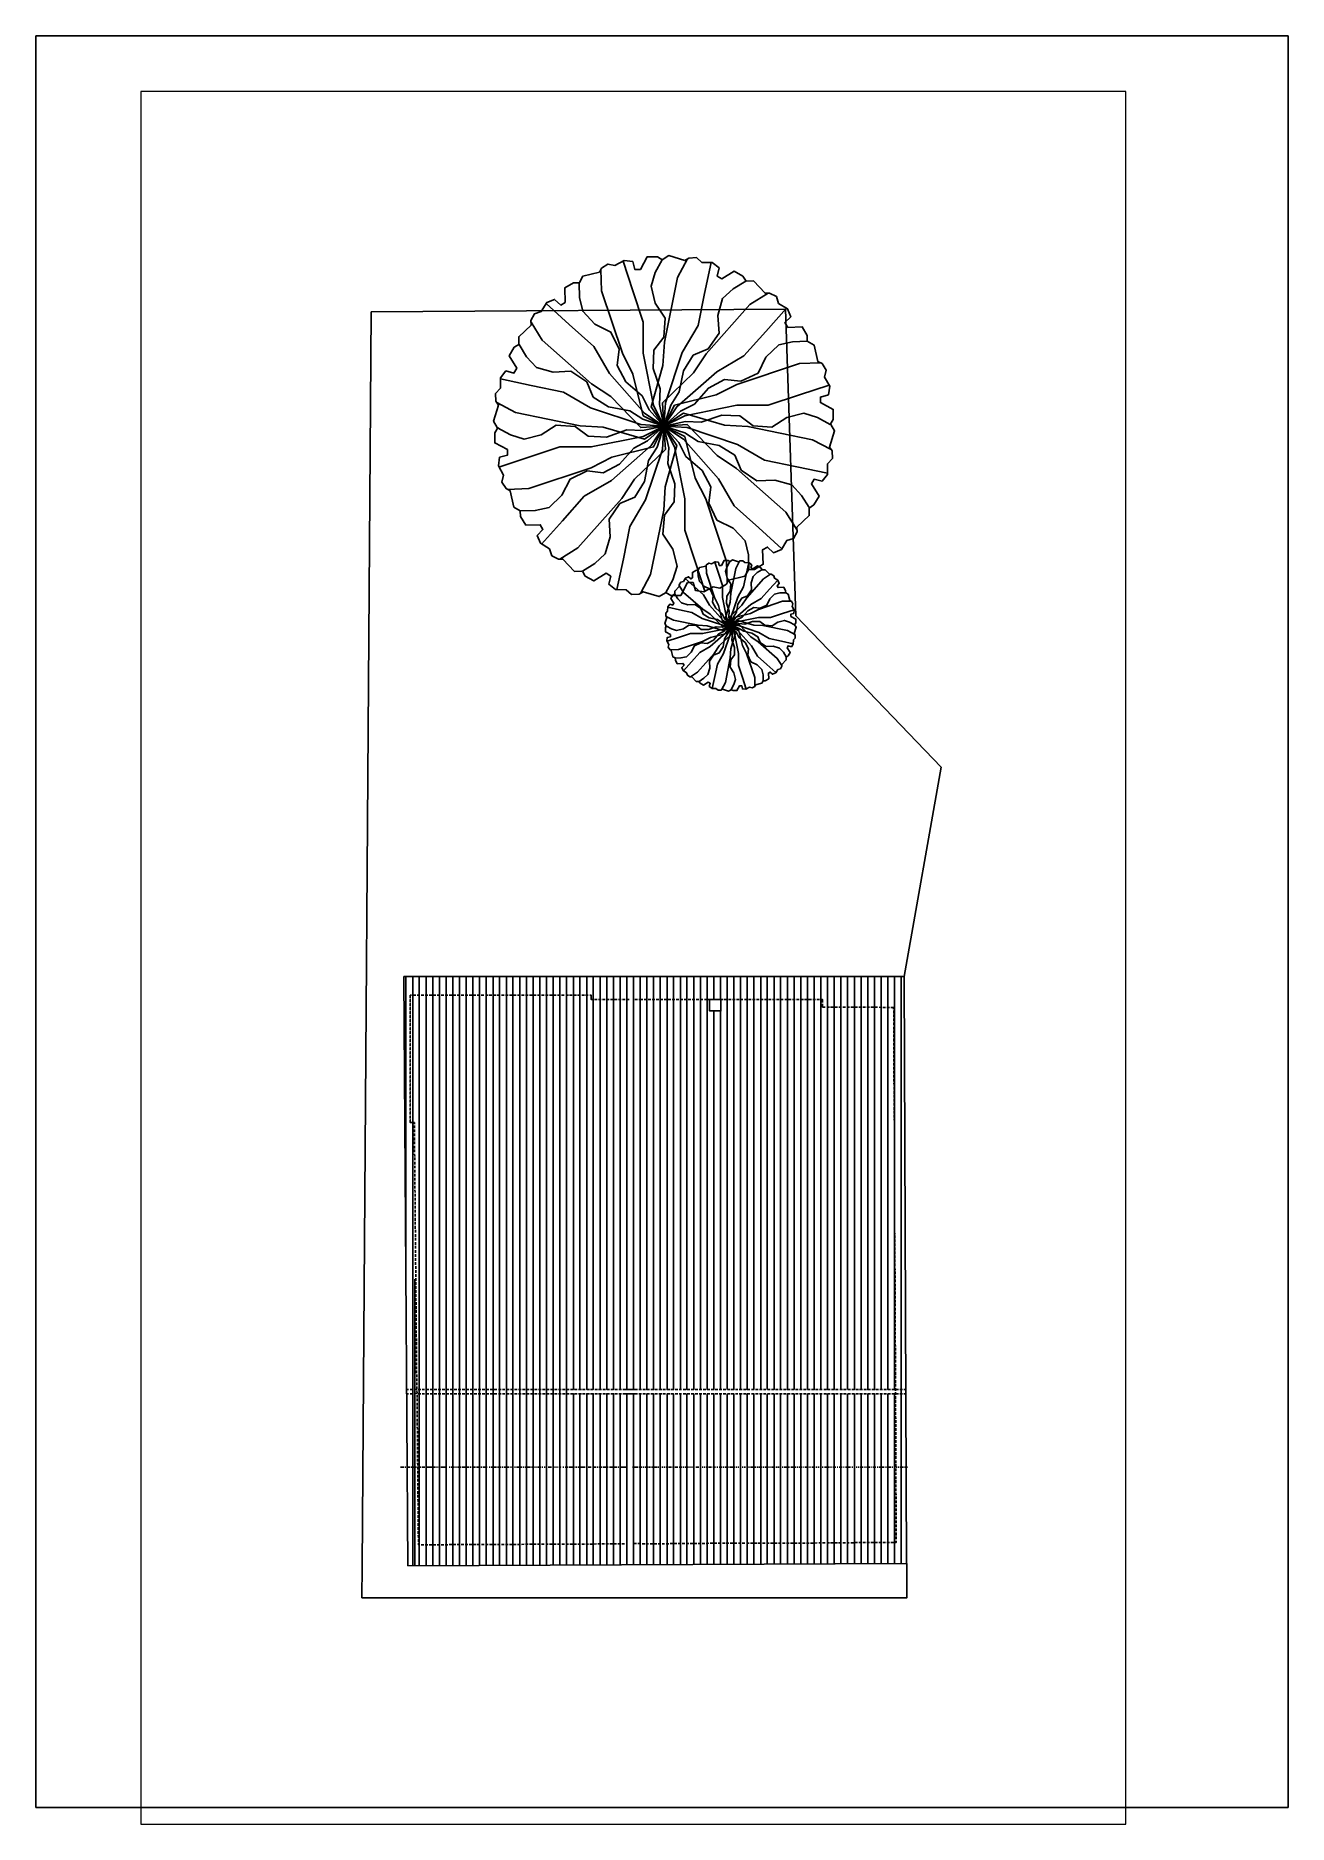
# Paper-space layout 'Layout1' of a CAD drawing. Header units: millimetres. Extents: x 64 to 361, y -67 to 356.
# The model-space entities are those that its viewports show. They can reach past a viewport. Long polylines and large blocks are cut down to what shows.
import ezdxf

# ---------------------------------------------------------------- set-up
doc = ezdxf.new("R2010")
doc.units = ezdxf.units.MM
for name, color, linetype, lineweight in [('A-ALV-___-___-EXI', 250, 'Continuous', 25), ('A-COB-___-___-EXI', 250, 'Continuous', 25), ('A-VEG-___-___-EXI', 250, 'Continuous', 25)]:
    doc.layers.add(name, color=color, linetype=linetype, lineweight=lineweight)

# ---------------------------------------------------------------- blocks, each defined once
blk = doc.blocks.new('SVG - A3-23022924-Não nomeada')
at = {"layer": 'A-COB-___-___-EXI'}
for p, q in [((64.29, 356.5), (64.29, -63.5)), ((361.29, 356.5), (64.29, 356.5)), ((361.29, -63.5), (361.29, 356.5)), ((64.29, -63.5), (361.29, -63.5))]:
    blk.add_line(p, q, dxfattribs=at)

msp = doc.modelspace()

# ---------------------------------------------------------------- linework, layer by layer
at = {"layer": 'A-ALV-___-___-EXI'}
for p, q in [((50484, -29543), (40654, -29606)), ((50722, -36812), (50484, -29543)), ((54169, -40402), (50722, -36812)), ((53297, -45360), (54169, -40402))]:
    msp.add_line(p, q, dxfattribs=at)
for points in [[(40652, -29606), (40440, -59353), (40435, -60094)], [(40435, -60095), (53356, -60095), (53356, -59282)]]:
    msp.add_lwpolyline(points, dxfattribs=at)
at = {"layer": 'A-COB-___-___-EXI'}
for p, q in [((41523, -59335), (41430, -45360)), ((41430, -45360), (53297, -45360)), ((41480, -52534), (41480, -45358)), ((48778, -45908), (48778, -45360)), ((48940, -45908), (48940, -45360)), ((53297, -45360), (53353, -59282)), ((41615, -45806), (41582, -45806)), ((41713, -45806), (41650, -45806)), ((41805, -45806), (41743, -45806)), ((41903, -45806), (41840, -45806)), ((41997, -45806), (41933, -45806)), ((42095, -45806), (42030, -45806)), ((42187, -45806), (42123, -45806)), ((42285, -45806), (42220, -45806)), ((42377, -45806), (42315, -45806)), ((42475, -45806), (42412, -45806)), ((42567, -45806), (42505, -45806)), ((42665, -45806), (42602, -45806)), ((42757, -45806), (42695, -45806)), ((42855, -45806), (42792, -45806)), ((42949, -45806), (42885, -45806)), ((43047, -45806), (42982, -45806)), ((43139, -45806), (43075, -45806)), ((43237, -45806), (43172, -45806)), ((43329, -45806), (43266, -45806)), ((43427, -45806), (43364, -45806)), ((43519, -45806), (43457, -45806)), ((43617, -45806), (43554, -45806)), ((43709, -45806), (43647, -45806)), ((43807, -45806), (43744, -45806)), ((43901, -45806), (43837, -45806)), ((43999, -45806), (43934, -45806)), ((44091, -45806), (44027, -45806)), ((44189, -45806), (44124, -45806)), ((44281, -45806), (44218, -45806)), ((44379, -45806), (44316, -45806)), ((44471, -45806), (44408, -45806)), ((44569, -45806), (44506, -45806)), ((44661, -45806), (44599, -45806)), ((44759, -45806), (44696, -45806)), ((44853, -45806), (44789, -45806)), ((44951, -45806), (44886, -45806)), ((45043, -45806), (44979, -45806)), ((45141, -45806), (45076, -45806)), ((45233, -45806), (45170, -45806)), ((45331, -45806), (45268, -45806)), ((45423, -45806), (45360, -45806)), ((45521, -45806), (45458, -45806)), ((45613, -45806), (45550, -45806)), ((45711, -45806), (45648, -45806)), ((45805, -45806), (45741, -45806)), ((46017, -45908), (45952, -45908)), ((46109, -45908), (46046, -45908)), ((46207, -45908), (46142, -45908)), ((46299, -45908), (46236, -45908)), ((46397, -45908), (46334, -45908)), ((46489, -45908), (46426, -45908)), ((46587, -45908), (46524, -45908)), ((46681, -45908), (46616, -45908)), ((46777, -45908), (46714, -45908)), ((46968, -45908), (46904, -45908)), ((47188, -45908), (47126, -45908)), ((47287, -45908), (47221, -45908)), ((47380, -45908), (47317, -45908)), ((47476, -45908), (47413, -45908)), ((47568, -45908), (47506, -45908)), ((47668, -45908), (47605, -45908)), ((47760, -45908), (47697, -45908)), ((47856, -45908), (47793, -45908)), ((47952, -45908), (47886, -45908)), ((48048, -45908), (47985, -45908)), ((48140, -45908), (48077, -45908)), ((48239, -45908), (48173, -45908)), ((48332, -45908), (48269, -45908)), ((48428, -45908), (48365, -45908)), ((48520, -45908), (48458, -45908)), ((48620, -45908), (48557, -45908)), ((48712, -45908), (48649, -45908)), ((48808, -45908), (48745, -45908)), ((48904, -45908), (48838, -45908)), ((49092, -45908), (49029, -45908)), ((49191, -45908), (49125, -45908)), ((49284, -45908), (49221, -45908)), ((49380, -45908), (49317, -45908)), ((49472, -45908), (49410, -45908)), ((49571, -45908), (49509, -45908)), ((49664, -45908), (49601, -45908)), ((49760, -45908), (49697, -45908)), ((49856, -45908), (49790, -45908)), ((49952, -45908), (49889, -45908)), ((50044, -45908), (49981, -45908)), ((50143, -45908), (50077, -45908)), ((50236, -45908), (50173, -45908)), ((50332, -45908), (50269, -45908)), ((50424, -45908), (50361, -45908)), ((50523, -45908), (50461, -45908)), ((50616, -45908), (50553, -45908)), ((50712, -45908), (50649, -45908)), ((50808, -45908), (50742, -45908)), ((50904, -45908), (50841, -45908)), ((50996, -45908), (50933, -45908)), ((51095, -45908), (51029, -45908)), ((51188, -45908), (51125, -45908)), ((51284, -45908), (51221, -45908)), ((51522, -46087), (51459, -46087)), ((51618, -46087), (51551, -46087)), ((51710, -46087), (51647, -46087)), ((51809, -46090), (51746, -46087)), ((51902, -46090), (51839, -46090)), ((51998, -46090), (51935, -46090)), ((52094, -46090), (52027, -46090)), ((52189, -46090), (52127, -46090)), ((52282, -46090), (52219, -46090)), ((52381, -46090), (52315, -46090)), ((52474, -46090), (52411, -46090)), ((52569, -46090), (52507, -46090)), ((52662, -46090), (52599, -46090)), ((52761, -46094), (52698, -46090)), ((52854, -46094), (52791, -46094)), ((52950, -46094), (52887, -46094)), ((53049, -46236), (53049, -46170)), ((53049, -46328), (53049, -46265)), ((53049, -46424), (53049, -46361)), ((53049, -46517), (53049, -46454)), ((53049, -46616), (53049, -46553)), ((53049, -46708), (53049, -46646)), ((53049, -46804), (53049, -46741)), ((53049, -46900), (53049, -46834)), ((53049, -46996), (53049, -46933)), ((53052, -47089), (53049, -47026)), ((53052, -47188), (53052, -47122)), ((53052, -47280), (53052, -47217)), ((53052, -47376), (53052, -47313)), ((53052, -47469), (53052, -47406)), ((53052, -47568), (53052, -47505)), ((53052, -47660), (53052, -47598)), ((53052, -47756), (53052, -47693)), ((53052, -47852), (53052, -47786)), ((53055, -47948), (53052, -47885)), ((53055, -48040), (53055, -47978)), ((53055, -48140), (53055, -48074)), ((53055, -48232), (53055, -48169)), ((53055, -48328), (53055, -48265)), ((53055, -48421), (53055, -48358)), ((53055, -48520), (53055, -48457)), ((53055, -48612), (53055, -48549)), ((53055, -48708), (53055, -48645)), ((53062, -48804), (53055, -48738)), ((41680, -48958), (41680, -48895)), ((41680, -49055), (41680, -48992)), ((41680, -49149), (41680, -49085)), ((41683, -49247), (41680, -49182)), ((53062, -48900), (53062, -48837)), ((53062, -48992), (53062, -48930)), ((53062, -49092), (53062, -49025)), ((53062, -49184), (53062, -49121)), ((41683, -49339), (41683, -49275)), ((41683, -49437), (41683, -49373)), ((41683, -49530), (41683, -49467)), ((41688, -49627), (41683, -49564)), ((53062, -49280), (53062, -49217)), ((53062, -49373), (53062, -49310)), ((53062, -49472), (53062, -49409)), ((53062, -49564), (53062, -49501)), ((53062, -49660), (53062, -49597)), ((41688, -49720), (41688, -49657)), ((41688, -49817), (41688, -49754)), ((41688, -49910), (41688, -49847)), ((41688, -50007), (41688, -49944)), ((53065, -49756), (53065, -49690)), ((53065, -49852), (53065, -49789)), ((53065, -49944), (53065, -49882)), ((53065, -50044), (53065, -49977)), ((41691, -50101), (41688, -50037)), ((41691, -50199), (41691, -50134)), ((41691, -50291), (41691, -50227)), ((41691, -50389), (41691, -50324)), ((41696, -50481), (41691, -50419)), ((53065, -50136), (53065, -50073)), ((53065, -50232), (53065, -50169)), ((53065, -50324), (53065, -50262)), ((53065, -50424), (53065, -50361)), ((53065, -50516), (53065, -50453)), ((41696, -50579), (41696, -50516)), ((41696, -50672), (41696, -50609)), ((41696, -50769), (41696, -50706)), ((41696, -50862), (41696, -50799)), ((53069, -50612), (53065, -50549)), ((53069, -50708), (53069, -50642)), ((53069, -50804), (53069, -50741)), ((53069, -50896), (53069, -50834)), ((41700, -50959), (41696, -50896)), ((41700, -51053), (41700, -50989)), ((41700, -51151), (41700, -51086)), ((41700, -51243), (41700, -51179)), ((41700, -51341), (41700, -51276)), ((53069, -50995), (53069, -50929)), ((53069, -51088), (53069, -51025)), ((53069, -51184), (53069, -51121)), ((53069, -51276), (53069, -51214)), ((41705, -51433), (41705, -51371)), ((41705, -51531), (41705, -51468)), ((41705, -51624), (41705, -51561)), ((41705, -51721), (41705, -51658)), ((46874, -52356), (46874, -51696)), ((47036, -52356), (47036, -51696)), ((47826, -52103), (47826, -51706)), ((47988, -52357), (47988, -51706)), ((53069, -51376), (53069, -51313)), ((53075, -51468), (53069, -51405)), ((53075, -51564), (53075, -51501)), ((53075, -51660), (53075, -51594)), ((53075, -51756), (53075, -51693)), ((41710, -51814), (41705, -51751)), ((41710, -51911), (41710, -51848)), ((41710, -52005), (41710, -51941)), ((41710, -52103), (41710, -52038)), ((41710, -52195), (41710, -52131)), ((47192, -52103), (47192, -51861)), ((47354, -52103), (47354, -51861)), ((47509, -52103), (47509, -51861)), ((47671, -52103), (47671, -51865)), ((53075, -51848), (53075, -51785)), ((53075, -51947), (53075, -51881)), ((53075, -52040), (53075, -51977)), ((53075, -52136), (53075, -52073)), ((41688, -59333), (41688, -52534)), ((41713, -52293), (41713, -52228)), ((41713, -52385), (41713, -52323)), ((41713, -52483), (41713, -52420)), ((41713, -52575), (41713, -52513)), ((47192, -52357), (47192, -52341)), ((47354, -52357), (47354, -52341)), ((47509, -52357), (47509, -52341)), ((47671, -52357), (47671, -52341)), ((47826, -52357), (47826, -52341)), ((53075, -52228), (53075, -52166)), ((53079, -52328), (53075, -52265)), ((53079, -52420), (53079, -52357)), ((53079, -52516), (53079, -52453)), ((53079, -52612), (53079, -52546)), ((41718, -52673), (41713, -52610)), ((41718, -52766), (41718, -52703)), ((41718, -52863), (41718, -52800)), ((41718, -52957), (41718, -52893)), ((41718, -53055), (41718, -52990)), ((53079, -52708), (53079, -52645)), ((53079, -52800), (53079, -52737)), ((53079, -52899), (53079, -52833)), ((53079, -52992), (53079, -52929)), ((41721, -53147), (41721, -53083)), ((41721, -53245), (41721, -53180)), ((41721, -53337), (41721, -53275)), ((41721, -53435), (41721, -53372)), ((53079, -53088), (53079, -53025)), ((53079, -53180), (53079, -53118)), ((53082, -53280), (53082, -53217)), ((53082, -53372), (53082, -53309)), ((53082, -53468), (53082, -53405)), ((41726, -53527), (41721, -53465)), ((41726, -53625), (41726, -53562)), ((41726, -53717), (41726, -53655)), ((41726, -53815), (41726, -53752)), ((41726, -53909), (41726, -53845)), ((53082, -53564), (53082, -53498)), ((53082, -53660), (53082, -53597)), ((53082, -53752), (53082, -53689)), ((53082, -53851), (53082, -53785)), ((41729, -54007), (41729, -53942)), ((41729, -54099), (41729, -54035)), ((41729, -54197), (41729, -54132)), ((41729, -54289), (41729, -54227)), ((53082, -53944), (53082, -53881)), ((53082, -54040), (53082, -53977)), ((53085, -54132), (53082, -54070)), ((53085, -54231), (53085, -54169)), ((53085, -54324), (53085, -54261)), ((41734, -54387), (41729, -54324)), ((41734, -54479), (41734, -54417)), ((41734, -54577), (41734, -54514)), ((41734, -54669), (41734, -54607)), ((53085, -54420), (53085, -54357)), ((53085, -54516), (53085, -54450)), ((53085, -54612), (53085, -54549)), ((53085, -54704), (53085, -54641)), ((41734, -54767), (41734, -54704)), ((41738, -54861), (41738, -54797)), ((41738, -54959), (41738, -54894)), ((41738, -55051), (41738, -54987)), ((53085, -54803), (53085, -54737)), ((53085, -54896), (53085, -54833)), ((53092, -54992), (53085, -54929)), ((53092, -55084), (53092, -55021)), ((41498, -55152), (41544, -55152)), ((41498, -55254), (41544, -55254)), ((41577, -55152), (41642, -55152)), ((41577, -55254), (41642, -55254)), ((41743, -55339), (41743, -55276)), ((41743, -55431), (41743, -55369)), ((41743, -55529), (41743, -55466)), ((41767, -55152), (41832, -55152)), ((41767, -55254), (41832, -55254)), ((41862, -55152), (41924, -55152)), ((41862, -55254), (41924, -55254)), ((41959, -55152), (42022, -55152)), ((41959, -55254), (42022, -55254)), ((42052, -55152), (42115, -55152)), ((42052, -55254), (42115, -55254)), ((42149, -55152), (42212, -55152)), ((42149, -55254), (42212, -55254)), ((42242, -55152), (42306, -55152)), ((42242, -55254), (42306, -55254)), ((42339, -55152), (42402, -55152)), ((42339, -55254), (42402, -55254)), ((42432, -55152), (42496, -55152)), ((42432, -55254), (42496, -55254)), ((42529, -55152), (42594, -55152)), ((42529, -55254), (42594, -55254)), ((42624, -55152), (42686, -55152)), ((42624, -55254), (42686, -55254)), ((42719, -55152), (42784, -55152)), ((42719, -55254), (42784, -55254)), ((42814, -55152), (42876, -55152)), ((42814, -55254), (42876, -55254)), ((42911, -55152), (42974, -55152)), ((42911, -55254), (42974, -55254)), ((43004, -55152), (43066, -55152)), ((43004, -55254), (43066, -55254)), ((43101, -55152), (43164, -55152)), ((43101, -55254), (43164, -55254)), ((43194, -55152), (43258, -55152)), ((43194, -55254), (43258, -55254)), ((43291, -55152), (43354, -55152)), ((43291, -55254), (43354, -55254)), ((43384, -55152), (43448, -55152)), ((43384, -55254), (43448, -55254)), ((43481, -55152), (43546, -55152)), ((43481, -55254), (43546, -55254)), ((43576, -55152), (43638, -55152)), ((43576, -55254), (43638, -55254)), ((43671, -55152), (43736, -55152)), ((43671, -55254), (43736, -55254)), ((43766, -55152), (43828, -55152)), ((43766, -55254), (43828, -55254)), ((43863, -55152), (43926, -55152)), ((43863, -55254), (43926, -55254)), ((43956, -55152), (44018, -55152)), ((43956, -55254), (44018, -55254)), ((44053, -55152), (44116, -55152)), ((44053, -55254), (44116, -55254)), ((44146, -55152), (44210, -55152)), ((44146, -55254), (44210, -55254)), ((44243, -55152), (44306, -55152)), ((44243, -55254), (44306, -55254)), ((44336, -55152), (44400, -55152)), ((44336, -55254), (44400, -55254)), ((44433, -55152), (44498, -55152)), ((44433, -55254), (44498, -55254)), ((44527, -55152), (44590, -55152)), ((44527, -55254), (44590, -55254)), ((44623, -55152), (44688, -55152)), ((44623, -55254), (44688, -55254)), ((44718, -55152), (44780, -55152)), ((44718, -55254), (44780, -55254)), ((44815, -55152), (44878, -55152)), ((44815, -55254), (44878, -55254)), ((44908, -55152), (44970, -55152)), ((44908, -55254), (44970, -55254)), ((45005, -55152), (45068, -55152)), ((45005, -55254), (45068, -55254)), ((45098, -55152), (45162, -55152)), ((45098, -55254), (45162, -55254)), ((45195, -55152), (45258, -55152)), ((45195, -55254), (45258, -55254)), ((45288, -55152), (45352, -55152)), ((45288, -55254), (45352, -55254)), ((45479, -55152), (45542, -55152)), ((45479, -55254), (45542, -55254)), ((45575, -55152), (45640, -55152)), ((45575, -55254), (45640, -55254)), ((45669, -55152), (45732, -55152)), ((45669, -55254), (45732, -55254)), ((45957, -55152), (46020, -55152)), ((45957, -55254), (46020, -55254)), ((46050, -55152), (46114, -55152)), ((46050, -55254), (46114, -55254)), ((46147, -55152), (46210, -55152)), ((46147, -55254), (46210, -55254)), ((46431, -55152), (46494, -55152)), ((46431, -55254), (46494, -55254)), ((46527, -55152), (46592, -55152)), ((46527, -55254), (46592, -55254)), ((47002, -55152), (47066, -55152)), ((47002, -55254), (47066, -55254)), ((47099, -55154), (47162, -55154)), ((47099, -55256), (47162, -55256)), ((47383, -55154), (47446, -55154)), ((47383, -55256), (47446, -55256)), ((47479, -55154), (47545, -55154)), ((47479, -55256), (47545, -55256)), ((47575, -55154), (47638, -55154)), ((47575, -55256), (47638, -55256)), ((47863, -55154), (47925, -55154)), ((47863, -55256), (47925, -55256)), ((47955, -55154), (48018, -55154)), ((47955, -55256), (48018, -55256)), ((48051, -55154), (48114, -55154)), ((48051, -55256), (48114, -55256)), ((48335, -55154), (48398, -55154)), ((48335, -55256), (48398, -55256)), ((48431, -55154), (48497, -55154)), ((48431, -55256), (48497, -55256)), ((48527, -55154), (48593, -55154)), ((48527, -55256), (48593, -55256)), ((48719, -55154), (48785, -55154)), ((48719, -55256), (48785, -55256)), ((48815, -55154), (48877, -55154)), ((48815, -55256), (48877, -55256)), ((48910, -55154), (48973, -55154)), ((48910, -55256), (48973, -55256)), ((49003, -55154), (49066, -55154)), ((49003, -55256), (49066, -55256)), ((49102, -55154), (49165, -55154)), ((49102, -55256), (49165, -55256)), ((49291, -55154), (49353, -55154)), ((49291, -55256), (49353, -55256)), ((49383, -55154), (49449, -55154)), ((49383, -55256), (49449, -55256)), ((49482, -55154), (49545, -55154)), ((49482, -55256), (49545, -55256)), ((49671, -55154), (49737, -55154)), ((49671, -55256), (49737, -55256)), ((49767, -55154), (49829, -55154)), ((49767, -55256), (49829, -55256)), ((49862, -55154), (49925, -55154)), ((49862, -55256), (49925, -55256)), ((49955, -55154), (50018, -55154)), ((49955, -55256), (50018, -55256)), ((50054, -55154), (50117, -55154)), ((50054, -55256), (50117, -55256)), ((50242, -55154), (50305, -55154)), ((50242, -55256), (50305, -55256)), ((50335, -55154), (50401, -55154)), ((50335, -55256), (50401, -55256)), ((50434, -55154), (50497, -55154)), ((50434, -55256), (50497, -55256)), ((50623, -55154), (50689, -55154)), ((50623, -55256), (50689, -55256)), ((50718, -55154), (50781, -55154)), ((50718, -55256), (50781, -55256)), ((50814, -55154), (50877, -55154)), ((50814, -55256), (50877, -55256)), ((50907, -55154), (50970, -55154)), ((50907, -55256), (50970, -55256)), ((51006, -55154), (51069, -55154)), ((51006, -55256), (51069, -55256)), ((51194, -55154), (51257, -55154)), ((51194, -55256), (51257, -55256)), ((51287, -55154), (51353, -55154)), ((51287, -55256), (51353, -55256)), ((51386, -55154), (51449, -55154)), ((51386, -55256), (51449, -55256)), ((51575, -55154), (51641, -55154)), ((51575, -55256), (51641, -55256)), ((51670, -55154), (51733, -55154)), ((51670, -55256), (51733, -55256)), ((51766, -55154), (51829, -55154)), ((51766, -55256), (51829, -55256)), ((51859, -55154), (51922, -55154)), ((51859, -55256), (51922, -55256)), ((51958, -55154), (52021, -55154)), ((51958, -55256), (52021, -55256)), ((52146, -55154), (52209, -55154)), ((52146, -55256), (52209, -55256)), ((52239, -55154), (52305, -55154)), ((52239, -55256), (52305, -55256)), ((52338, -55154), (52401, -55154)), ((52338, -55256), (52401, -55256)), ((52622, -55154), (52685, -55154)), ((52622, -55256), (52685, -55256)), ((52718, -55154), (52781, -55154)), ((52718, -55256), (52781, -55256)), ((52811, -55154), (52874, -55154)), ((52811, -55256), (52874, -55256)), ((53092, -55183), (53092, -55121)), ((53092, -55276), (53092, -55213)), ((53092, -55372), (53092, -55309)), ((53092, -55468), (53092, -55402)), ((53092, -55564), (53092, -55501)), ((53098, -55154), (53161, -55154)), ((53098, -55256), (53161, -55256)), ((53191, -55154), (53257, -55154)), ((53191, -55256), (53257, -55256)), ((53290, -55154), (53336, -55154)), ((53290, -55256), (53336, -55256)), ((41743, -55621), (41743, -55559)), ((41748, -55719), (41748, -55656)), ((41748, -55813), (41748, -55749)), ((41748, -55911), (41748, -55846)), ((41748, -56003), (41748, -55939)), ((47192, -55891), (47192, -55794)), ((47354, -55891), (47354, -55785)), ((47509, -55891), (47509, -55785)), ((47671, -55891), (47671, -55785)), ((47826, -55891), (47826, -55785)), ((53092, -55656), (53092, -55593)), ((53092, -55755), (53092, -55689)), ((53095, -55848), (53092, -55785)), ((53095, -55944), (53095, -55881)), ((41751, -56101), (41748, -56036)), ((41751, -56193), (41751, -56130)), ((41751, -56291), (41751, -56228)), ((41751, -56383), (41751, -56320)), ((47354, -56152), (47354, -56142)), ((47509, -56152), (47509, -56142)), ((47671, -56149), (47671, -56141)), ((47988, -56995), (47988, -56347)), ((53095, -56036), (53095, -55973)), ((53095, -56135), (53095, -56073)), ((53095, -56228), (53095, -56165)), ((53095, -56324), (53095, -56261)), ((53095, -56420), (53095, -56354)), ((41751, -56481), (41751, -56418)), ((41756, -56573), (41756, -56511)), ((41756, -56671), (41756, -56608)), ((41756, -56765), (41756, -56701)), ((41756, -56863), (41756, -56798)), ((47192, -56995), (47192, -56671)), ((47671, -56995), (47671, -56671)), ((53095, -56515), (53095, -56453)), ((53095, -56608), (53095, -56545)), ((53095, -56707), (53095, -56641)), ((53098, -56800), (53098, -56737)), ((41480, -56993), (41455, -56993)), ((41729, -56993), (41705, -56993)), ((41759, -56955), (41756, -56891)), ((41759, -57053), (41759, -56988)), ((41759, -57145), (41759, -57082)), ((41759, -57243), (41759, -57180)), ((41979, -56993), (41954, -56993)), ((42229, -56993), (42204, -56993)), ((42280, -56993), (42255, -56993)), ((42432, -56993), (42453, -56993)), ((42529, -56993), (42505, -56993)), ((42678, -56993), (42652, -56993)), ((42729, -56993), (42703, -56993)), ((42779, -56993), (42754, -56993)), ((43028, -56993), (43004, -56993)), ((43278, -56993), (43253, -56993)), ((43384, -56993), (43405, -56993)), ((43478, -56993), (43452, -56993)), ((43528, -56993), (43503, -56993)), ((43681, -56993), (43655, -56993)), ((43728, -56993), (43706, -56993)), ((43777, -56993), (43752, -56993)), ((43980, -56993), (43956, -56993)), ((44027, -56993), (44002, -56993)), ((44078, -56993), (44053, -56993)), ((44230, -56993), (44205, -56993)), ((44276, -56993), (44251, -56993)), ((44327, -56993), (44303, -56993)), ((44480, -56993), (44455, -56993)), ((44527, -56993), (44506, -56993)), ((44577, -56993), (44552, -56993)), ((44729, -56993), (44704, -56993)), ((44780, -56993), (44756, -56993)), ((44827, -56993), (44802, -56993)), ((44979, -56993), (44954, -56993)), ((45030, -56993), (45005, -56993)), ((45076, -56993), (45051, -56993)), ((45228, -56993), (45203, -56993)), ((45279, -56993), (45255, -56993)), ((45326, -56993), (45306, -56993)), ((45479, -56993), (45453, -56993)), ((45529, -56993), (45504, -56993)), ((45580, -56993), (45555, -56993)), ((45779, -56993), (45754, -56993)), ((46028, -56993), (46003, -56993)), ((46278, -56993), (46253, -56993)), ((46527, -56993), (46502, -56993)), ((47026, -56993), (47002, -56993)), ((47078, -56993), (47053, -56993)), ((47129, -56995), (47106, -56995)), ((47182, -56995), (47155, -56995)), ((47228, -56995), (47202, -56995)), ((47278, -56995), (47251, -56995)), ((47327, -56995), (47304, -56995)), ((47476, -56995), (47449, -56995)), ((47529, -56995), (47502, -56995)), ((47509, -56995), (47509, -56836)), ((47578, -56995), (47552, -56995)), ((47628, -56995), (47605, -56995)), ((47681, -56995), (47654, -56995)), ((47978, -56995), (47955, -56995)), ((48028, -56995), (48001, -56995)), ((48077, -56995), (48051, -56995)), ((48127, -56995), (48104, -56995)), ((48180, -56995), (48153, -56995)), ((48230, -56995), (48203, -56995)), ((48276, -56995), (48249, -56995)), ((48325, -56995), (48302, -56995)), ((48481, -56995), (48454, -56995)), ((48527, -56995), (48504, -56995)), ((48577, -56995), (48550, -56995)), ((48626, -56995), (48603, -56995)), ((48778, -56995), (48755, -56995)), ((48824, -56995), (48801, -56995)), ((48877, -56995), (48851, -56995)), ((48927, -56995), (48904, -56995)), ((48980, -56995), (48953, -56995)), ((49029, -56995), (49003, -56995)), ((49076, -56995), (49049, -56995)), ((49125, -56995), (49102, -56995)), ((49277, -56995), (49254, -56995)), ((49327, -56995), (49304, -56995)), ((49376, -56995), (49350, -56995)), ((49426, -56995), (49403, -56995)), ((49479, -56995), (49452, -56995)), ((49529, -56995), (49502, -56995)), ((49578, -56995), (49555, -56995)), ((49624, -56995), (49601, -56995)), ((49776, -56995), (49753, -56995)), ((49829, -56995), (49803, -56995)), ((49876, -56995), (49849, -56995)), ((49925, -56995), (49902, -56995)), ((49978, -56995), (49952, -56995)), ((50028, -56995), (50001, -56995)), ((50077, -56995), (50054, -56995)), ((50123, -56995), (50104, -56995)), ((50279, -56995), (50252, -56995)), ((50328, -56995), (50302, -56995)), ((50378, -56995), (50355, -56995)), ((50424, -56995), (50401, -56995)), ((50576, -56995), (50553, -56995)), ((50725, -56995), (50702, -56995)), ((50778, -56995), (50752, -56995)), ((50828, -56995), (50801, -56995)), ((50877, -56995), (50854, -56995)), ((50923, -56995), (50904, -56995)), ((51075, -56995), (51052, -56995)), ((51224, -56995), (51201, -56995)), ((51277, -56995), (51251, -56995)), ((51327, -56995), (51300, -56995)), ((51376, -56995), (51353, -56995)), ((51575, -56995), (51551, -56995)), ((51627, -56995), (51601, -56995)), ((51677, -56995), (51654, -56995)), ((51723, -56995), (51703, -56995)), ((51776, -56995), (51750, -56995)), ((51826, -56995), (51799, -56995)), ((51875, -56995), (51852, -56995)), ((52077, -56995), (52051, -56995)), ((52127, -56995), (52100, -56995)), ((52176, -56995), (52153, -56995)), ((52229, -56995), (52203, -56995)), ((52374, -56995), (52351, -56995)), ((52523, -56995), (52503, -56995)), ((52576, -56995), (52550, -56995)), ((52626, -56995), (52599, -56995)), ((52675, -56995), (52652, -56995)), ((52728, -56995), (52702, -56995)), ((52874, -56995), (52850, -56995)), ((53029, -56995), (53002, -56995)), ((53075, -56995), (53052, -56995)), ((53098, -56896), (53098, -56833)), ((53098, -56988), (53098, -56925)), ((53125, -56995), (53098, -56995)), ((53098, -57087), (53098, -57025)), ((53098, -57180), (53098, -57117)), ((53098, -57276), (53098, -57213)), ((53174, -56995), (53151, -56995)), ((53323, -56995), (53303, -56995)), ((53373, -56995), (53350, -56995)), ((41759, -57335), (41759, -57272)), ((41764, -57433), (41764, -57370)), ((41764, -57525), (41764, -57462)), ((41764, -57623), (41764, -57560)), ((41764, -57717), (41764, -57653)), ((53098, -57372), (53098, -57305)), ((53098, -57467), (53098, -57405)), ((53098, -57560), (53098, -57497)), ((53105, -57659), (53098, -57593)), ((41767, -57815), (41764, -57750)), ((41767, -57907), (41767, -57843)), ((41767, -58005), (41767, -57940)), ((41767, -58097), (41767, -58034)), ((53105, -57752), (53105, -57689)), ((53105, -57848), (53105, -57785)), ((53105, -57940), (53105, -57877)), ((53105, -58039), (53105, -57976)), ((53105, -58132), (53105, -58069)), ((41767, -58195), (41767, -58132)), ((41772, -58287), (41772, -58224)), ((41772, -58385), (41772, -58322)), ((41772, -58477), (41772, -58414)), ((53105, -58228), (53105, -58165)), ((53105, -58324), (53105, -58257)), ((53105, -58419), (53105, -58357)), ((53108, -58512), (53105, -58449)), ((41772, -58575), (41772, -58512)), ((41777, -58669), (41772, -58605)), ((41777, -58766), (41777, -58702)), ((41840, -58833), (41903, -58833)), ((41933, -58833), (41997, -58833)), ((42030, -58833), (42095, -58833)), ((42123, -58833), (42187, -58833)), ((42220, -58833), (42285, -58833)), ((42315, -58833), (42377, -58833)), ((42412, -58833), (42475, -58833)), ((42505, -58829), (42567, -58829)), ((42602, -58829), (42665, -58829)), ((42695, -58829), (42757, -58829)), ((42792, -58829), (42855, -58829)), ((42885, -58829), (42949, -58829)), ((42982, -58829), (43047, -58829)), ((43080, -58829), (43143, -58829)), ((43172, -58829), (43237, -58829)), ((43270, -58829), (43334, -58829)), ((43364, -58824), (43427, -58824)), ((43460, -58824), (43524, -58824)), ((43554, -58824), (43617, -58824)), ((43652, -58824), (43714, -58824)), ((43744, -58824), (43807, -58824)), ((43842, -58824), (43904, -58824)), ((43934, -58824), (43999, -58824)), ((44032, -58824), (44094, -58824)), ((44124, -58824), (44189, -58824)), ((44222, -58824), (44286, -58821)), ((44316, -58821), (44379, -58821)), ((44412, -58821), (44476, -58821)), ((44506, -58821), (44569, -58821)), ((44603, -58821), (44666, -58821)), ((44696, -58821), (44759, -58821)), ((44794, -58821), (44856, -58821)), ((44886, -58821), (44951, -58821)), ((44984, -58821), (45046, -58821)), ((45076, -58821), (45141, -58816)), ((45174, -58816), (45238, -58816)), ((45268, -58816), (45331, -58816)), ((45364, -58816), (45428, -58816)), ((45458, -58816), (45521, -58816)), ((45555, -58816), (45618, -58816)), ((45648, -58816), (45711, -58816)), ((45746, -58816), (45808, -58816)), ((45838, -58816), (45903, -58816)), ((45936, -58816), (45998, -58813)), ((46028, -58813), (46093, -58813)), ((46126, -58813), (46190, -58813)), ((46220, -58813), (46283, -58813)), ((46316, -58813), (46380, -58813)), ((46410, -58813), (46473, -58813)), ((46507, -58813), (46570, -58813)), ((46600, -58813), (46663, -58813)), ((46888, -58808), (46950, -58808)), ((46980, -58808), (47045, -58808)), ((47079, -58809), (47142, -58809)), ((47172, -58809), (47235, -58809)), ((47268, -58809), (47334, -58809)), ((47363, -58809), (47426, -58809)), ((47459, -58809), (47522, -58809)), ((47552, -58809), (47615, -58809)), ((47651, -58809), (47714, -58809)), ((47744, -58806), (47806, -58806)), ((47839, -58806), (47902, -58806)), ((47932, -58806), (47998, -58806)), ((48031, -58806), (48094, -58806)), ((48124, -58806), (48187, -58806)), ((48220, -58806), (48286, -58806)), ((48315, -58806), (48378, -58806)), ((48411, -58806), (48474, -58806)), ((48504, -58806), (48567, -58806)), ((48603, -58806), (48666, -58800)), ((48696, -58800), (48758, -58800)), ((48791, -58800), (48854, -58800)), ((48884, -58800), (48950, -58800)), ((48983, -58800), (49046, -58800)), ((49076, -58800), (49138, -58800)), ((49172, -58800), (49238, -58800)), ((49267, -58800), (49330, -58800)), ((49363, -58800), (49426, -58800)), ((49456, -58800), (49519, -58796)), ((49555, -58796), (49618, -58796)), ((49648, -58796), (49710, -58796)), ((49743, -58796), (49806, -58796)), ((49836, -58796), (49902, -58796)), ((49935, -58796), (49998, -58796)), ((50028, -58796), (50090, -58796)), ((50123, -58796), (50190, -58796)), ((50219, -58796), (50282, -58796)), ((50315, -58796), (50378, -58793)), ((50408, -58793), (50471, -58793)), ((50507, -58793), (50570, -58793)), ((50599, -58793), (50662, -58793)), ((50695, -58793), (50758, -58793)), ((50788, -58793), (50854, -58793)), ((50887, -58793), (50950, -58793)), ((50980, -58793), (51042, -58793)), ((51075, -58793), (51142, -58793)), ((51171, -58793), (51234, -58786)), ((51267, -58786), (51330, -58786)), ((51360, -58786), (51423, -58786)), ((51459, -58786), (51522, -58786)), ((51551, -58786), (51614, -58786)), ((51647, -58786), (51710, -58786)), ((51740, -58786), (51806, -58786)), ((51839, -58786), (51902, -58786)), ((51932, -58786), (51994, -58786)), ((52027, -58786), (52094, -58786)), ((52123, -58783), (52186, -58783)), ((52219, -58783), (52282, -58783)), ((52312, -58783), (52374, -58783)), ((52411, -58783), (52474, -58783)), ((52503, -58783), (52566, -58783)), ((52599, -58783), (52662, -58783)), ((52692, -58783), (52758, -58783)), ((52791, -58783), (52854, -58783)), ((52883, -58783), (52946, -58783)), ((52979, -58780), (53045, -58780)), ((53108, -58611), (53108, -58545)), ((53108, -58704), (53108, -58641)), ((53353, -59282), (41523, -59335))]:
    msp.add_line(p, q, dxfattribs=at)
for points in [[(41642, -59333), (41642, -52534), (41642, -48827), (41642, -45806), (41642, -45358)], [(41797, -59328), (41797, -52534), (41797, -45806), (41797, -45358)], [(41959, -59328), (41959, -52534), (41959, -45806), (41959, -45358)], [(42115, -59328), (42115, -52534), (42115, -45806), (42115, -45358)], [(42276, -59328), (42276, -52534), (42276, -45806), (42276, -45358)], [(42432, -59328), (42432, -52534), (42432, -45806), (42432, -45358)], [(42594, -59328), (42594, -52534), (42594, -45806), (42594, -45358)], [(42749, -59328), (42749, -52534), (42749, -45806), (42749, -45358)], [(42911, -59323), (42911, -52534), (42911, -45806), (42911, -45358)], [(43066, -59323), (43066, -52534), (43066, -45806), (43066, -45358)], [(43228, -59323), (43228, -52534), (43228, -45806), (43228, -45358)], [(43384, -59323), (43384, -52534), (43384, -45806), (43384, -45358)], [(43546, -59323), (43546, -52534), (43546, -45806), (43546, -45358)], [(43701, -59323), (43701, -52534), (43701, -45806), (43701, -45358)], [(43863, -59320), (43863, -52534), (43863, -45806), (43863, -45358)], [(44018, -59320), (44018, -52534), (44018, -45806), (44018, -45358)], [(44180, -59320), (44180, -52534), (44180, -45806), (44180, -45358)], [(44336, -59320), (44336, -52534), (44336, -45806), (44336, -45358)], [(44498, -59320), (44498, -52534), (44498, -45806), (44498, -45358)], [(44653, -59320), (44653, -52534), (44653, -45806), (44653, -45358)], [(44815, -59315), (44815, -52534), (44815, -45806), (44815, -45358)], [(44970, -59315), (44970, -52534), (44970, -45806), (44970, -45358)], [(45132, -59315), (45132, -52534), (45132, -45806), (45132, -45358)], [(45288, -59315), (45288, -52534), (45288, -45806), (45288, -45358)], [(45385, -55152), (45450, -55152), (45450, -45806), (45450, -45358)], [(45605, -55152), (45605, -52591), (45605, -45806), (45605, -45358)], [(45767, -45358), (45767, -45806), (45767, -52686), (45767, -55152), (45830, -55152)], [(45860, -55152), (45922, -55152), (45922, -52587), (45922, -45908), (45922, -45358)], [(46084, -55152), (46084, -52680), (46084, -45908), (46084, -45358)], [(46240, -45358), (46240, -45908), (46240, -52738), (46240, -55152), (46304, -55152)], [(46337, -55152), (46402, -55152), (46402, -52593), (46402, -45908), (46402, -45358)], [(46557, -55152), (46557, -52600), (46557, -45908), (46557, -45358)], [(46719, -55152), (46719, -52724), (46719, -45908), (46719, -45358)], [(46874, -55152), (46874, -52550), (46874, -45908), (46874, -45358)], [(47036, -55152), (47036, -52639), (47036, -45908), (47036, -45358)], [(47192, -45360), (47192, -45908), (47192, -52553), (47192, -55154), (47258, -55154)], [(47291, -55154), (47354, -55154), (47354, -52628), (47354, -45908), (47354, -45360)], [(47509, -55154), (47509, -52569), (47509, -45908), (47509, -45360)], [(47671, -45360), (47671, -45908), (47671, -52823), (47671, -55154), (47734, -55154)], [(47763, -55154), (47826, -55154), (47826, -52892), (47826, -45908), (47826, -45360)], [(47988, -55154), (47988, -52700), (47988, -45908), (47988, -45360)], [(48144, -45360), (48144, -45908), (48144, -52903), (48144, -55154), (48210, -55154)], [(48243, -55154), (48306, -55154), (48306, -52725), (48306, -45908), (48306, -45360)], [(48461, -55154), (48461, -52776), (48461, -45908), (48461, -45360)], [(48623, -45360), (48623, -45908), (48623, -52699), (48623, -55154), (48686, -55154)], [(49096, -55154), (49096, -52683), (49096, -45908), (49096, -45360)], [(49195, -55154), (49257, -55154), (49257, -52737), (49257, -45908), (49257, -45360)], [(49413, -55154), (49413, -52593), (49413, -45908), (49413, -45360)], [(49575, -45360), (49575, -45908), (49575, -52594), (49575, -55154), (49638, -55154)], [(49730, -55154), (49730, -52760), (49730, -45908), (49730, -45360)], [(49892, -55154), (49892, -52713), (49892, -45908), (49892, -45360)], [(50047, -55154), (50047, -45908), (50047, -45360)], [(50147, -55154), (50209, -55154), (50209, -45908), (50209, -45360)], [(50365, -55154), (50365, -45908), (50365, -45360)], [(50527, -45360), (50527, -45908), (50527, -55154), (50590, -55154)], [(50682, -55154), (50682, -45908), (50682, -45360)], [(50844, -55154), (50844, -45908), (50844, -45360)], [(50999, -55154), (50999, -45908), (50999, -45360)], [(51099, -55154), (51161, -55154), (51161, -45908), (51161, -45360)], [(51317, -55154), (51317, -45908), (51317, -45360)], [(51479, -45360), (51479, -46087), (51479, -55154), (51542, -55154)], [(51634, -55154), (51634, -46087), (51634, -45360)], [(51796, -55154), (51796, -46087), (51796, -45360)], [(51951, -55154), (51951, -46090), (51951, -45360)], [(52051, -55154), (52113, -55154), (52113, -46090), (52113, -45360)], [(52275, -55154), (52275, -46090), (52275, -45360)], [(52431, -45360), (52431, -46090), (52431, -55154), (52493, -55154)], [(52527, -55154), (52593, -55154), (52593, -46090), (52593, -45360)], [(52748, -55154), (52748, -46094), (52748, -45360)], [(52910, -45360), (52910, -46094), (52910, -55154), (52973, -55154)], [(53002, -55154), (53065, -55154), (53065, -50143), (53065, -45360)], [(53227, -59282), (53227, -56995), (53227, -55256), (53227, -55154), (53227, -45360)], [(45919, -45908), (45873, -45908), (45873, -45806), (45838, -45806)], [(47096, -45908), (47049, -45908), (47003, -45908)], [(48950, -45908), (48682, -45908), (48682, -46180), (48950, -46180), (48950, -45908), (49000, -45908)], [(48778, -55154), (48778, -52709), (48778, -46180)], [(48940, -55154), (48940, -52736), (48940, -46180)], [(51360, -45981), (51360, -45908), (51313, -45908)], [(51423, -46087), (51360, -46087), (51360, -46014)], [(53045, -46137), (53045, -46094), (52979, -46094)], [(41680, -48827), (41582, -48827), (41582, -48759), (41582, -48827), (41680, -48827), (41680, -48865)], [(41672, -55152), (41738, -55149), (41738, -55084)], [(41672, -55254), (41743, -55241), (41738, -55178)], [(45385, -55254), (45450, -55254), (45450, -55488), (45450, -56993), (45450, -58816), (45450, -59315)], [(45605, -59315), (45605, -58816), (45605, -56993), (45605, -55488), (45605, -55254)], [(45767, -59315), (45767, -58816), (45767, -56993), (45767, -55488), (45767, -55254), (45830, -55254)], [(45860, -55254), (45922, -55254), (45922, -55491), (45922, -56993), (45922, -58816), (45922, -59312)], [(46084, -59312), (46084, -58813), (46084, -56993), (46084, -55401), (46084, -55254)], [(46240, -59312), (46240, -58813), (46240, -56993), (46240, -55494), (46240, -55254), (46304, -55254)], [(46337, -55254), (46402, -55254), (46402, -55491), (46402, -56993), (46402, -58813), (46402, -59312)], [(46557, -59312), (46557, -58813), (46557, -56993), (46557, -55488), (46557, -55254)], [(46621, -55152), (46781, -55152), (46972, -55152)], [(46621, -55254), (46797, -55254), (46972, -55254)], [(46719, -59312), (46719, -58813), (46719, -56993), (46719, -55491), (46719, -55254)], [(46874, -59307), (46874, -58808), (46874, -56993), (46874, -56470), (46874, -55523), (46874, -55254)], [(47036, -59307), (47036, -58808), (47036, -56993), (47036, -56802), (47036, -55437), (47036, -55254)], [(47192, -59309), (47192, -58809), (47192, -56196), (47192, -55256), (47258, -55256)], [(47291, -55256), (47354, -55256), (47354, -56251), (47354, -58809), (47354, -59309)], [(47509, -59309), (47509, -58809), (47509, -56122), (47509, -55256)], [(47671, -59309), (47671, -58809), (47671, -56211), (47671, -55256), (47734, -55256)], [(47763, -55256), (47826, -55256), (47826, -55853), (47826, -56060), (47826, -58806), (47826, -59309)], [(47988, -59305), (47988, -58806), (47988, -56219), (47988, -55509), (47988, -55256)], [(48144, -59305), (48144, -58806), (48144, -56995), (48144, -55433), (48144, -55256), (48210, -55256)], [(48243, -55256), (48306, -55256), (48306, -55426), (48306, -56995), (48306, -58806), (48306, -59305)], [(48461, -59305), (48461, -58806), (48461, -56995), (48461, -55417), (48461, -55256)], [(48623, -59305), (48623, -58800), (48623, -56995), (48623, -55492), (48623, -55256), (48686, -55256)], [(48778, -59305), (48778, -58800), (48778, -56995), (48778, -55380), (48778, -55256)], [(48940, -59299), (48940, -58800), (48940, -56995), (48940, -55425), (48940, -55256)], [(49096, -59299), (49096, -58800), (49096, -56995), (49096, -55354), (49096, -55256)], [(49195, -55256), (49257, -55256), (49257, -55437), (49257, -56995), (49257, -58800), (49257, -59299)], [(49413, -59299), (49413, -58800), (49413, -56995), (49413, -55426), (49413, -55256)], [(49575, -59299), (49575, -58796), (49575, -56995), (49575, -55414), (49575, -55256), (49638, -55256)], [(49730, -59299), (49730, -58796), (49730, -56995), (49730, -55395), (49730, -55256)], [(49892, -59299), (49892, -58796), (49892, -56995), (49892, -55256)], [(50047, -59295), (50047, -58796), (50047, -56995), (50047, -55256)], [(50147, -55256), (50209, -55256), (50209, -56995), (50209, -58796), (50209, -59295)], [(50365, -59295), (50365, -58793), (50365, -56995), (50365, -55256)], [(50527, -59295), (50527, -58793), (50527, -56995), (50527, -55256), (50590, -55256)], [(50682, -59295), (50682, -58793), (50682, -56995), (50682, -55256)], [(50844, -59295), (50844, -58793), (50844, -56995), (50844, -55256)], [(50999, -59292), (50999, -58793), (50999, -56995), (50999, -55256)], [(51099, -55256), (51161, -55256), (51161, -56995), (51161, -58793), (51161, -59292)], [(51317, -59292), (51317, -58786), (51317, -56995), (51317, -55256)], [(51479, -59292), (51479, -58786), (51479, -56995), (51479, -55256), (51542, -55256)], [(51634, -59292), (51634, -58786), (51634, -56995), (51634, -55256)], [(51796, -59292), (51796, -58786), (51796, -56995), (51796, -55256)], [(51951, -59285), (51951, -58786), (51951, -56995), (51951, -55256)], [(52051, -55256), (52113, -55256), (52113, -56995), (52113, -58783), (52113, -59285)], [(52275, -59285), (52275, -58783), (52275, -56995), (52275, -55256)], [(52431, -59285), (52431, -58783), (52431, -56995), (52431, -55256), (52493, -55256)], [(52527, -55256), (52593, -55256), (52593, -56995), (52593, -58783), (52593, -59286)], [(52748, -59285), (52748, -58783), (52748, -56995), (52748, -55256)], [(52910, -59285), (52910, -58783), (52910, -56995), (52910, -55256), (52973, -55256)], [(53002, -55256), (53065, -55256), (53065, -56995), (53065, -58780), (53065, -59282)], [(47803, -56995), (47826, -56995), (47826, -56506)], [(41430, -56993), (41404, -56993), (41391, -56993), (41354, -56993)], [(41577, -56993), (41556, -56993), (41543, -56993), (41506, -56993)], [(41680, -56993), (41653, -56993), (41640, -56993), (41604, -56993)], [(41832, -56993), (41805, -56993), (41792, -56993), (41756, -56993)], [(41929, -56993), (41903, -56993), (41890, -56993), (41853, -56993)], [(42179, -56993), (42153, -56993), (42139, -56993), (42106, -56993), (42093, -56993), (42055, -56993), (42042, -56993), (41959, -56993)], [(42429, -56993), (42402, -56993), (42389, -56993), (42356, -56993), (42343, -56993), (42306, -56993)], [(42632, -56993), (42605, -56993), (42592, -56993), (42556, -56993)], [(42881, -56993), (42855, -56993), (42842, -56993), (42805, -56993)], [(42979, -56993), (42952, -56993), (42939, -56993), (42906, -56993)], [(43131, -56993), (43104, -56993), (43091, -56993), (43055, -56993)], [(43228, -56993), (43202, -56993), (43189, -56993), (43156, -56993)], [(43380, -56993), (43354, -56993), (43341, -56993), (43304, -56993)], [(43630, -56993), (43604, -56993), (43590, -56993), (43554, -56993)], [(43931, -56993), (43904, -56993), (43891, -56993), (43853, -56993), (43840, -56993), (43804, -56993)], [(44180, -56993), (44154, -56993), (44141, -56993), (44104, -56993)], [(44430, -56993), (44404, -56993), (44390, -56993), (44354, -56993)], [(44680, -56993), (44653, -56993), (44640, -56993), (44603, -56993)], [(44929, -56993), (44903, -56993), (44889, -56993), (44853, -56993)], [(45132, -56993), (45152, -56993), (45139, -56993), (45103, -56993)], [(45428, -56993), (45402, -56993), (45389, -56993), (45352, -56993)], [(45729, -56993), (45703, -56993), (45689, -56993), (45651, -56993), (45638, -56993), (45602, -56993)], [(45876, -56993), (45851, -56993), (45841, -56993), (45805, -56993)], [(45979, -56993), (45952, -56993), (45939, -56993), (45903, -56993)], [(46126, -56993), (46104, -56993), (46091, -56993), (46055, -56993)], [(46228, -56993), (46202, -56993), (46188, -56993), (46152, -56993)], [(46380, -56993), (46354, -56993), (46340, -56993), (46304, -56993)], [(46478, -56993), (46451, -56993), (46438, -56993), (46402, -56993)], [(46727, -56993), (46701, -56993), (46688, -56993), (46651, -56993), (46641, -56993), (46603, -56993), (46590, -56993), (46554, -56993)], [(46977, -56993), (46950, -56993), (46937, -56993), (46904, -56993), (46891, -56993), (46854, -56993)], [(47430, -56995), (47403, -56995), (47390, -56995), (47354, -56995), (47354, -56823)], [(47777, -56995), (47750, -56995), (47737, -56995), (47704, -56995)], [(47929, -56995), (47902, -56995), (47889, -56995), (47853, -56995)], [(48428, -56995), (48401, -56995), (48388, -56995), (48352, -56995)], [(48729, -56995), (48702, -56995), (48689, -56995), (48653, -56995)], [(49228, -56995), (49201, -56995), (49188, -56995), (49152, -56995)], [(49727, -56995), (49700, -56995), (49687, -56995), (49651, -56995)], [(50226, -56995), (50200, -56995), (50186, -56995), (50150, -56995)], [(50527, -56995), (50500, -56995), (50487, -56995), (50451, -56995)], [(50675, -56995), (50649, -56995), (50639, -56995), (50603, -56995)], [(51026, -56995), (50999, -56995), (50986, -56995), (50950, -56995)], [(51178, -56995), (51151, -56995), (51138, -56995), (51102, -56995)], [(51525, -56995), (51499, -56995), (51485, -56995), (51449, -56995), (51439, -56995), (51403, -56995)], [(52024, -56995), (51998, -56995), (51984, -56995), (51951, -56995), (51938, -56995), (51902, -56995)], [(52325, -56995), (52298, -56995), (52285, -56995), (52249, -56995)], [(52477, -56995), (52450, -56995), (52437, -56995), (52401, -56995)], [(52824, -56995), (52798, -56995), (52784, -56995), (52751, -56995)], [(52976, -56995), (52950, -56995), (52936, -56995), (52900, -56995)], [(53277, -56995), (53250, -56995), (53237, -56995), (53201, -56995)], [(41777, -58795), (41777, -58833), (41805, -58833)], [(53075, -58780), (53108, -58780), (53108, -58737)]]:
    msp.add_lwpolyline(points, dxfattribs=at)
for points in [[(41582, -45874), (41582, -45806)], [(41582, -45968), (41582, -45904)], [(41582, -46064), (41582, -46001)], [(41582, -46158), (41582, -46094)], [(41582, -46256), (41582, -46191)], [(41582, -46348), (41582, -46285)], [(41582, -46446), (41582, -46381)], [(41582, -46538), (41582, -46475)], [(41582, -46636), (41582, -46573)], [(41582, -46728), (41582, -46665)], [(41582, -46826), (41582, -46763)], [(41582, -46920), (41582, -46855)], [(41582, -47016), (41582, -46953)], [(41582, -47110), (41582, -47046)], [(41582, -47208), (41582, -47143)], [(41582, -47300), (41582, -47237)], [(41582, -47398), (41582, -47333)], [(41582, -47490), (41582, -47427)], [(41582, -47588), (41582, -47525)], [(41582, -47680), (41582, -47617)], [(41582, -47778), (41582, -47715)], [(41582, -47872), (41582, -47807)], [(41582, -47968), (41582, -47905)], [(41582, -48062), (41582, -47997)], [(41582, -48159), (41582, -48095)], [(41582, -48252), (41582, -48189)], [(41582, -48350), (41582, -48285)], [(41582, -48442), (41582, -48379)], [(41582, -48540), (41582, -48477)], [(41582, -48632), (41582, -48569)], [(41582, -48730), (41582, -48667)]]:
    msp.add_lwpolyline(points, close=True, dxfattribs=at)
at = {"layer": 'A-VEG-___-___-EXI'}
for p, q in [((46858, -29107), (46630, -28400)), ((48719, -28439), (48563, -29167)), ((44802, -29408), (45354, -29907)), ((44451, -31352), (43724, -31193)), ((51518, -31345), (50811, -31573)), ((43685, -33285), (44392, -33054)), ((50752, -33279), (51475, -33431)), ((45192, -34561), (44693, -35113)), ((50395, -35222), (49846, -34723)), ((48339, -35523), (48567, -36227)), ((48805, -35536), (48894, -35804)), ((48315, -36115), (48104, -35923)), ((47687, -36610), (47968, -36670)), ((47942, -37324), (47671, -37414)), ((48061, -38114), (48249, -37903)), ((50041, -37969), (50252, -38157)), ((48805, -38250), (48745, -38531)), ((49548, -38547), (49459, -38276))]:
    msp.add_line(p, q, dxfattribs=at)
for points in [[(47568, -28377), (47443, -28301), (47202, -28301), (47040, -28605), (46911, -28605), (46858, -28413), (46656, -28390), (46435, -28506), (46269, -28473), (46117, -28572), (46068, -28664), (45678, -28757), (45595, -28906)], [(50993, -30317), (50996, -30168), (50877, -29963), (50537, -29976), (50467, -29861), (50606, -29722), (50530, -29530), (50315, -29405), (50266, -29243), (50104, -29160), (49995, -29163), (49724, -28872), (49548, -28876), (49469, -28760), (49261, -28641), (48970, -28820), (48861, -28757), (48907, -28565), (48745, -28439), (48497, -28436), (48368, -28320), (48190, -28330), (48097, -28390), (47714, -28271), (47555, -28370), (47393, -28671), (47294, -28998), (47393, -29401), (47625, -29755), (47592, -30205), (47357, -30515), (47340, -30948), (47509, -31431), (47492, -31804), (47598, -32313), (47354, -31821), (47106, -30588), (47106, -29848), (46858, -29107)], [(48563, -29167), (48408, -29930), (48034, -30571), (47635, -31765), (47598, -32313), (47294, -31854), (47575, -30876), (47608, -30327), (47922, -28793), (48157, -28350)], [(46101, -28605), (46117, -29107), (46613, -30588), (46858, -31080), (47106, -32069), (47598, -32313), (47763, -31814), (47962, -31504), (48061, -31004), (48292, -30634), (48649, -30482), (48904, -30112), (48877, -29689), (48990, -29289), (49241, -29058), (49538, -28879)], [(43635, -31755), (44078, -31993), (45612, -32307), (46160, -32340), (47139, -32621), (47598, -32313), (47248, -31927), (47079, -31596), (46692, -31262), (46491, -30876), (46537, -30492), (46342, -30086), (45962, -29894), (45674, -29593), (45598, -29266), (45588, -28922)], [(45605, -28920), (45453, -28917), (45250, -29034), (45258, -29382), (45149, -29446), (45005, -29310), (44818, -29386), (44688, -29598), (44527, -29649), (44442, -29810), (44446, -29919), (44154, -30195), (44159, -30363)], [(50067, -29160), (49638, -29428), (48603, -30598), (48296, -31054), (47565, -31765), (47598, -32313), (48111, -32204), (48484, -32221), (48967, -32056), (49396, -32072), (49710, -32307), (50160, -32340), (50514, -32108), (50917, -32006), (51241, -32108), (51542, -32274), (51614, -32155), (51614, -31917), (51310, -31755), (51310, -31626), (51499, -31570), (51528, -31371), (51406, -31150), (51446, -30988), (51346, -30833), (51251, -30783), (51158, -30393), (50996, -30304), (50649, -30314), (50319, -30390), (50018, -30677), (49829, -31057), (49423, -31252), (49036, -31206), (48653, -31411), (48319, -31794), (47988, -31963), (47598, -32313), (47902, -31854), (48851, -31024), (49489, -30651), (50011, -30069), (50507, -29517)], [(45354, -29907), (45936, -30423), (46309, -31067), (47139, -32009), (47598, -32313), (47049, -32350), (46342, -31616), (45883, -31312), (44713, -30274), (44448, -29848)], [(44175, -30371), (44045, -30444), (43926, -30651), (44108, -30943), (44040, -31057), (43850, -31006), (43723, -31168), (43719, -31418), (43604, -31543), (43614, -31722), (43671, -31814), (43557, -32199), (43647, -32348)], [(44164, -30380), (44342, -30674), (44574, -30922), (44970, -31038), (45393, -31011), (45770, -31266), (45919, -31626), (46286, -31854), (46788, -31950), (47099, -32151), (47598, -32313), (47049, -32280), (45856, -31880), (45218, -31507), (44451, -31352)], [(50752, -33279), (49985, -33123), (49343, -32750), (48150, -32350), (47598, -32313), (47849, -31821), (48834, -31573), (49330, -31328), (50811, -30833), (51313, -30816)], [(50811, -31573), (50071, -31821), (49330, -31821), (48094, -32069), (47598, -32313)], [(51565, -32872), (51118, -32637), (49591, -32323), (49036, -32290), (48061, -32009), (47598, -32313), (48150, -32280), (48861, -33014), (49317, -33318), (50490, -34353), (50755, -34783)], [(43663, -32343), (43584, -32470), (43587, -32712), (43888, -32872), (43888, -33004), (43701, -33054), (43671, -33257), (43790, -33477), (43757, -33642), (43853, -33794), (43951, -33845), (44040, -34235), (44192, -34320), (44200, -34459), (44324, -34662), (44666, -34654), (44729, -34764), (44594, -34908), (44671, -35093), (44883, -35225), (44937, -35386), (45094, -35470), (45203, -35467), (45479, -35758), (45651, -35754)], [(44207, -34323), (44547, -34316), (44878, -34240), (45179, -33953), (45374, -33573), (45777, -33378), (46160, -33424), (46547, -33219), (46881, -32836), (47211, -32667), (47598, -32313), (47086, -32419), (46716, -32403), (46233, -32575), (45800, -32555), (45493, -32323), (45040, -32290), (44683, -32522), (44283, -32621), (43956, -32522), (43655, -32356)], [(45132, -35467), (45559, -35199), (46597, -34032), (46901, -33573), (47635, -32865), (47598, -32313), (47354, -32809), (46365, -33054), (45873, -33302), (44392, -33794), (43890, -33814)], [(44392, -33054), (45132, -32809), (45873, -32809), (47106, -32561), (47598, -32313)], [(46481, -36191), (46640, -35463), (46792, -34697), (47162, -34059), (47565, -32865), (47598, -32313), (47294, -32776), (46352, -33606), (45707, -33976), (45192, -34561)], [(51555, -32280), (51644, -32429), (51525, -32813), (51584, -32902), (51594, -33084), (51479, -33212), (51475, -33460), (51346, -33622), (51158, -33573), (51095, -33685), (51277, -33976), (51151, -34184), (51039, -34260), (51042, -34435), (50752, -34710), (50755, -34819), (50672, -34978), (50510, -35030), (50385, -35242), (50193, -35318), (50054, -35182), (49938, -35245), (49952, -35589), (49743, -35711), (49605, -35721), (49519, -35873), (49132, -35963), (49079, -36058), (48927, -36158), (48762, -36121), (48547, -36240), (48345, -36210), (48289, -36025), (48157, -36025), (47998, -36326), (47760, -36326), (47641, -36257), (47806, -35959), (47909, -35632), (47806, -35229), (47575, -34875), (47608, -34422), (47839, -34112), (47856, -33682), (47691, -33199), (47711, -32826), (47598, -32313), (47440, -32813), (47235, -33127), (47139, -33626), (46911, -33996), (46554, -34148), (46299, -34518), (46322, -34941), (46207, -35341), (45959, -35573), (45665, -35751), (45731, -35870), (45936, -35986), (46230, -35804), (46342, -35873), (46293, -36065), (46451, -36187), (46702, -36194), (46828, -36303), (47010, -36300), (47106, -36240), (47486, -36356), (47635, -36267)], [(49096, -36025), (49079, -35523), (48590, -34042), (48339, -33550), (48094, -32561), (47598, -32313), (47902, -32776), (47625, -33755), (47592, -34303), (47278, -35834), (47040, -36280)], [(51039, -34247), (50857, -33956), (50629, -33708), (50226, -33593), (49803, -33612), (49433, -33361), (49277, -33004), (48910, -32776), (48411, -32680), (48097, -32475), (47598, -32313), (47952, -32703), (48120, -33034), (48504, -33368), (48709, -33755), (48663, -34138), (48854, -34541), (49238, -34736), (49525, -35034), (49601, -35364), (49608, -35708)], [(49846, -34723), (49261, -34207), (48891, -33563), (48061, -32621), (47598, -32313), (47849, -32809), (48094, -34042), (48094, -34783), (48339, -35523)], [(47962, -36091), (48064, -36257), (48517, -36657), (48696, -36776), (48967, -37053), (49178, -37040), (49135, -36842), (49142, -36703), (49079, -36515), (49086, -36346), (49172, -36227), (49185, -36055), (49096, -35920), (49059, -35764), (49096, -35642), (49162, -35523), (49119, -35497), (49026, -35497), (48960, -35615), (48910, -35615), (48891, -35543), (48815, -35530), (48729, -35576), (48666, -35563), (48606, -35599), (48590, -35635), (48438, -35668), (48408, -35728), (48352, -35734), (48272, -35781), (48276, -35910), (48233, -35936), (48180, -35887), (48107, -35916), (48058, -35996), (47998, -36015), (47962, -36075), (47962, -36118), (47853, -36224), (47853, -36293), (47810, -36323), (47763, -36402), (47833, -36511), (47806, -36558), (47734, -36538), (47687, -36601), (47684, -36700), (47641, -36746), (47644, -36812), (47668, -36852), (47621, -36997), (47654, -37053), (47635, -37100), (47635, -37192), (47750, -37255), (47750, -37308), (47674, -37328), (47668, -37404), (47714, -37490), (47701, -37552), (47734, -37612), (47773, -37628), (47806, -37781), (47866, -37810), (47869, -37866), (47915, -37946), (48048, -37942), (48074, -37985), (48021, -38038), (48051, -38111), (48134, -38161), (48153, -38220), (48213, -38257), (48256, -38257), (48362, -38366), (48428, -38366), (48458, -38409), (48537, -38455), (48649, -38385), (48696, -38409), (48672, -38485), (48739, -38531), (48831, -38534), (48881, -38577), (48950, -38574), (48986, -38551), (49132, -38597), (49191, -38564), (49238, -38584), (49330, -38584), (49393, -38468), (49443, -38468), (49459, -38544), (49542, -38551), (49624, -38504), (49690, -38518), (49750, -38485), (49767, -38445), (49919, -38412), (49948, -38352), (50001, -38349), (50084, -38303), (50077, -38171), (50120, -38144), (50176, -38197), (50249, -38167), (50299, -38085), (50358, -38065), (50391, -38005), (50391, -37962), (50500, -37857), (50500, -37790), (50543, -37761), (50590, -37678), (50523, -37569), (50543, -37523), (50619, -37546), (50666, -37480), (50672, -37384), (50712, -37338), (50709, -37268), (50689, -37232), (50735, -37083), (50695, -37027), (50722, -36981), (50722, -36888), (50603, -36825), (50603, -36776), (50675, -36753), (50689, -36677), (50642, -36594), (50652, -36528), (50619, -36468), (50583, -36452), (50547, -36300), (50490, -36270), (50484, -36217), (50438, -36134), (50305, -36141), (50282, -36098), (50332, -36042), (50302, -35969), (50223, -35920), (50200, -35860), (50143, -35827), (50100, -35827), (49995, -35718), (49925, -35718), (49895, -35675), (49816, -35629), (49707, -35695), (49661, -35675), (49681, -35599), (49618, -35553), (49519, -35546), (49472, -35506), (49406, -35510), (49367, -35530), (49221, -35483), (49165, -35523)], [(49393, -35516), (49300, -35688), (49181, -36277), (49168, -36488), (49059, -36862), (49178, -37040), (49327, -36905), (49452, -36842), (49585, -36693), (49730, -36614), (49879, -36634), (50038, -36558), (50107, -36409), (50223, -36300), (50348, -36270), (50484, -36267)], [(49922, -35721), (49806, -35787), (49714, -35877), (49667, -36029), (49677, -36194), (49578, -36339), (49443, -36392), (49353, -36538), (49317, -36726), (49241, -36852), (49178, -37040), (49191, -36829), (49347, -36372), (49486, -36121), (49548, -35830), (49608, -35553)], [(48401, -35734), (48408, -35870), (48438, -35996), (48547, -36111), (48696, -36181), (48768, -36339), (48748, -36488), (48831, -36634), (48980, -36766), (49043, -36891), (49178, -37040), (49000, -36921), (48682, -36558), (48537, -36313), (48315, -36115)], [(48894, -35804), (48986, -36091), (48986, -36376), (49079, -36852), (49178, -37040), (48986, -36948), (48894, -36567), (48798, -36376), (48606, -35804), (48603, -35615)], [(50295, -35966), (50104, -36177), (49905, -36402), (49661, -36544), (49297, -36862), (49178, -37040), (49165, -36829), (49443, -36558), (49562, -36382), (49962, -35933), (50123, -35827)], [(47747, -37615), (47942, -37612), (48514, -37420), (48702, -37324), (49079, -37232), (49178, -37040), (48986, -36977), (48864, -36901), (48672, -36862), (48530, -36776), (48474, -36640), (48332, -36541), (48167, -36551), (48015, -36505), (47925, -36409), (47853, -36296)], [(47968, -36670), (48259, -36733), (48504, -36872), (48967, -37027), (49178, -37040), (49000, -37159), (48623, -37050), (48411, -37037), (47823, -36918), (47651, -36825)], [(50603, -36465), (50411, -36468), (49843, -36660), (49651, -36756), (49271, -36852), (49178, -37040), (49367, -37103), (49489, -37179), (49681, -37219), (49826, -37308), (49879, -37443), (50024, -37539), (50190, -37533), (50342, -37579), (50431, -37671), (50497, -37784)], [(50695, -37024), (50576, -36961), (50454, -36921), (50299, -36961), (50163, -37050), (49988, -37037), (49872, -36948), (49700, -36944), (49515, -37007), (49376, -36997), (49178, -37040), (49367, -36948), (49843, -36852), (50123, -36852), (50411, -36756), (50682, -36670)], [(47658, -37057), (47777, -37123), (47899, -37159), (48058, -37123), (48190, -37034), (48365, -37043), (48484, -37133), (48653, -37139), (48838, -37073), (48980, -37083), (49178, -37040), (48986, -37133), (48514, -37232), (48230, -37232), (47942, -37324)], [(48960, -38564), (49056, -38395), (49172, -37807), (49185, -37595), (49297, -37219), (49178, -37040), (49026, -37176), (48897, -37238), (48772, -37387), (48623, -37467), (48474, -37450), (48319, -37523), (48246, -37671), (48134, -37781), (48001, -37810), (47869, -37814)], [(48249, -37903), (48451, -37678), (48696, -37536), (49059, -37219), (49178, -37040), (49191, -37252), (48907, -37523), (48791, -37701), (48395, -38151), (48230, -38257)], [(48431, -38366), (48547, -38293), (48639, -38204), (48686, -38052), (48679, -37886), (48775, -37744), (48910, -37688), (49000, -37546), (49036, -37354), (49115, -37232), (49178, -37040), (49165, -37252), (49010, -37708), (48867, -37959), (48805, -38250)], [(50391, -37989), (50285, -37823), (49836, -37427), (49661, -37311), (49390, -37027), (49178, -37040), (49221, -37238), (49211, -37381), (49274, -37566), (49271, -37734), (49181, -37853), (49168, -38025), (49257, -38161), (49297, -38319), (49257, -38442), (49195, -38561)], [(50666, -37473), (50388, -37414), (50094, -37351), (49846, -37209), (49390, -37053), (49178, -37040), (49353, -36921), (49730, -37034), (49942, -37043), (50530, -37162), (50702, -37255)], [(49952, -38349), (49948, -38214), (49919, -38085), (49806, -37972), (49661, -37900), (49585, -37744), (49605, -37595), (49525, -37447), (49376, -37321), (49314, -37192), (49178, -37040), (49353, -37159), (49671, -37523), (49816, -37767), (50041, -37969)], [(49459, -38276), (49367, -37989), (49367, -37705), (49271, -37232), (49178, -37040), (49367, -37133), (49459, -37516), (49558, -37705), (49750, -38276), (49753, -38471)]]:
    msp.add_lwpolyline(points, dxfattribs=at)

psp = doc.layouts.get("Layout1")

# ---------------------------------------------------------------- block references
at = {"layer": 'A-ALV-___-___-EXI'}
psp.add_blockref('SVG - A3-23022924-Não nomeada', (0, 0), dxfattribs=at)

# ---------------------------------------------------------------- viewports
at = {"layer": 'A-VEG-___-___-EXI'}
psp.add_viewport(center=(205.97, 137.89), size=(233.6, 410.751), view_center_point=(46869.59, -44921.41), view_height=41075.07, dxfattribs=at)

doc.saveas('drawing.dxf')
